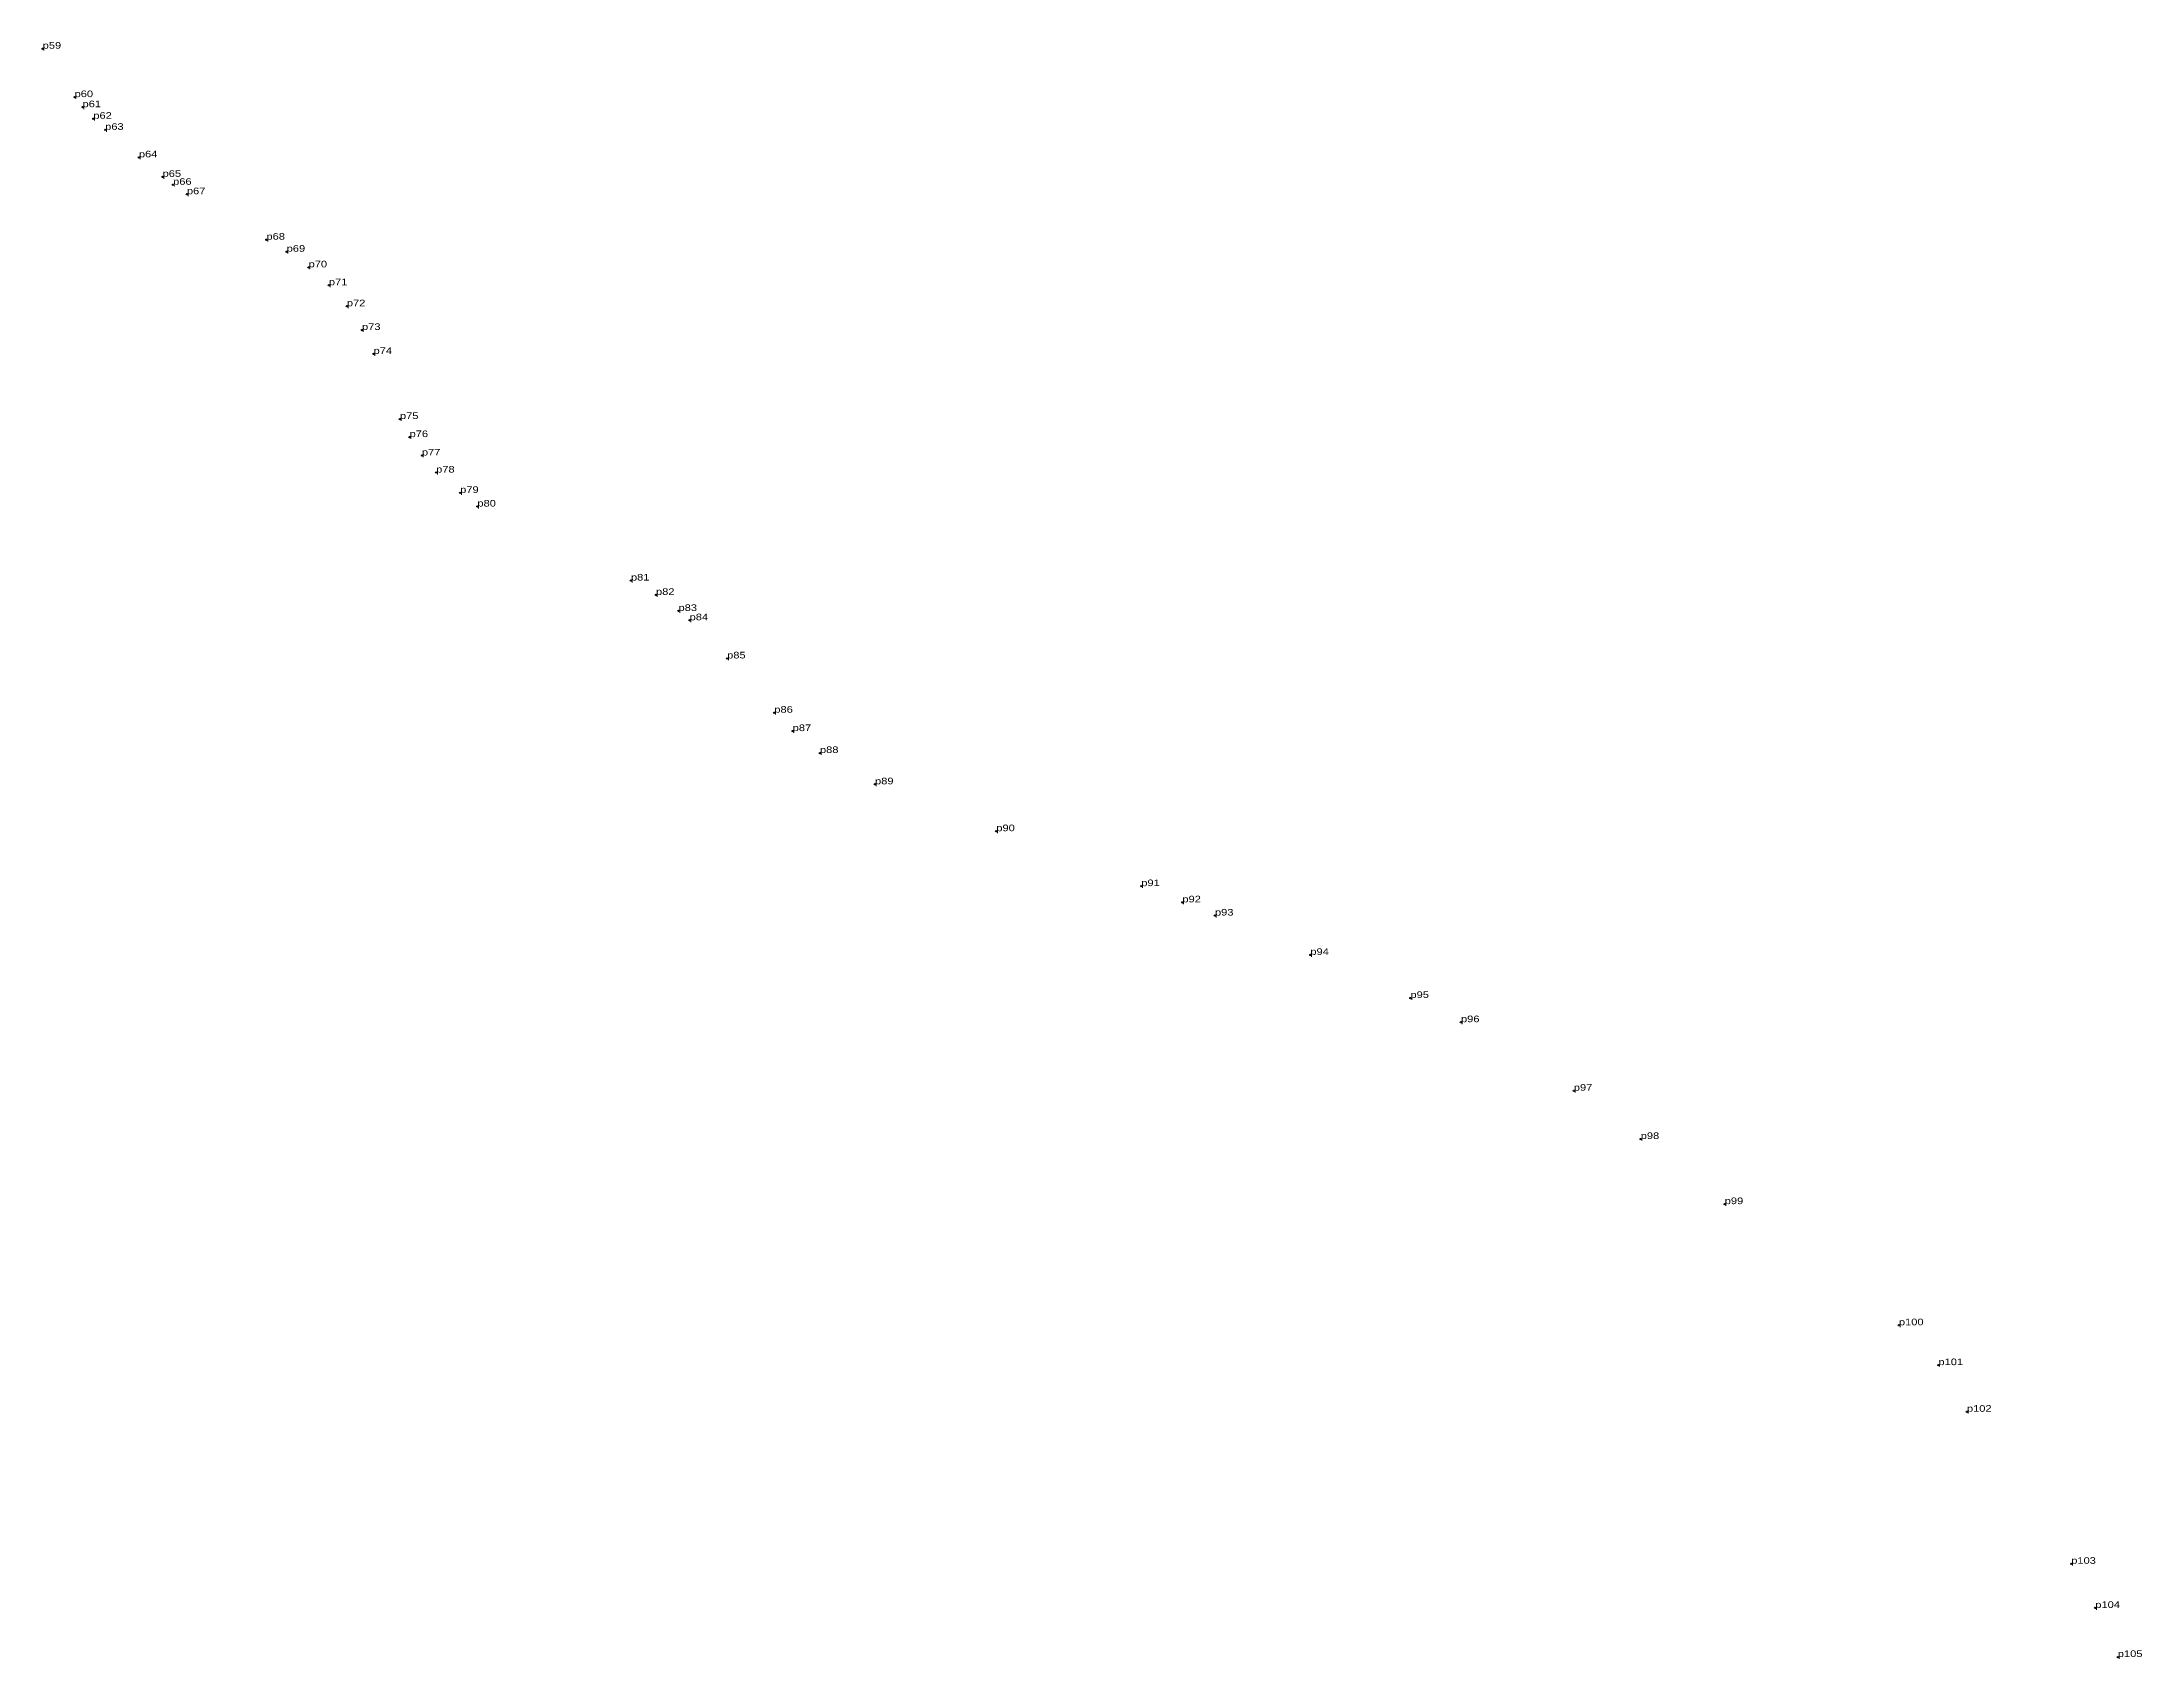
# Model space of a CAD drawing. Header units: metres. Extents: x 1 to 1819946, y -1 to 1851864.
# Drawn here: x 540257 to 540827, y 1847587 to 1848026 of the extents above; entities that cross this region are included whole.
import ezdxf

# ---------------------------------------------------------------- set-up
doc = ezdxf.new("R2010")
doc.units = ezdxf.units.M
doc.header["$LTSCALE"] = 0.72
doc.header["$PDMODE"] = 32
doc.header["$PDSIZE"] = 0.36
doc.layers.add('12', color=7, linetype='Continuous')
doc.layers.add('7', color=7, linetype='Continuous')

msp = doc.modelspace()

# ---------------------------------------------------------------- texts
at = {"layer": '12', "width": 1.25}
for s, p in [('p59', (540256.76, 1848024.64)), ('p60', (540265.42, 1848011.49)), ('p61', (540267.58, 1848008.76)), ('p62', (540270.51, 1848005.61)), ('p63', (540273.72, 1848002.61)), ('p64', (540282.88, 1847995.14)), ('p65', (540289.31, 1847989.84)), ('p66', (540292.16, 1847987.69)), ('p67', (540295.91, 1847985.13)), ('p68', (540317.5, 1847972.78)), ('p69', (540322.98, 1847969.51)), ('p70', (540328.93, 1847965.27)), ('p71', (540334.44, 1847960.42)), ('p72', (540339.32, 1847954.71)), ('p73', (540343.44, 1847948.26)), ('p74', (540346.56, 1847941.75)), ('p75', (540353.72, 1847924.08)), ('p76', (540356.34, 1847919.18)), ('p77', (540359.69, 1847914.19)), ('p78', (540363.55, 1847909.55)), ('p79', (540370.07, 1847904.03)), ('p80', (540374.74, 1847900.32)), ('p81', (540416.42, 1847880.23)), ('p82', (540423.22, 1847876.33)), ('p83', (540429.33, 1847871.97)), ('p84', (540432.34, 1847869.44)), ('p85', (540442.53, 1847859.08)), ('p86', (540455.33, 1847844.33)), ('p87', (540460.31, 1847839.35)), ('p88', (540467.72, 1847833.39)), ('p89', (540482.66, 1847824.91)), ('p90', (540515.58, 1847812.17)), ('p91', (540554.92, 1847797.25)), ('p92', (540566.08, 1847792.84)), ('p93', (540574.92, 1847789.27)), ('p94', (540600.82, 1847778.58)), ('p95', (540627.98, 1847766.88)), ('p96', (540641.69, 1847760.31)), ('p97', (540672.31, 1847741.71)), ('p98', (540690.48, 1847728.59)), ('p99', (540713.27, 1847710.91)), ('p100', (540760.54, 1847678.02)), ('p101', (540771.27, 1847667.19)), ('p102', (540779, 1847654.53)), ('p103', (540807.31, 1847613.25)), ('p104', (540813.84, 1847601.26)), ('p105', (540819.95, 1847587.94))]:
    msp.add_text(s, height=1.8, dxfattribs=at).set_placement(p)

# ---------------------------------------------------------------- linework, layer by layer
at = {"layer": '7'}
for p in [(540256.76, 1848024.64), (540265.42, 1848011.49), (540267.58, 1848008.76), (540270.51, 1848005.61), (540273.72, 1848002.61), (540282.88, 1847995.14), (540289.31, 1847989.84), (540292.16, 1847987.69), (540295.91, 1847985.13), (540317.49, 1847972.78), (540322.99, 1847969.51), (540328.93, 1847965.27), (540334.44, 1847960.42), (540339.32, 1847954.71), (540343.44, 1847948.26), (540346.56, 1847941.75), (540353.72, 1847924.08), (540356.35, 1847919.18), (540359.69, 1847914.19), (540363.55, 1847909.55), (540370.07, 1847904.03), (540374.74, 1847900.33), (540416.42, 1847880.23), (540423.22, 1847876.33), (540429.33, 1847871.97), (540432.35, 1847869.44), (540442.53, 1847859.08), (540455.33, 1847844.33), (540460.31, 1847839.35), (540467.72, 1847833.39), (540482.66, 1847824.91), (540515.58, 1847812.17), (540554.92, 1847797.25), (540566.08, 1847792.84), (540574.92, 1847789.27), (540600.82, 1847778.58), (540627.98, 1847766.88), (540641.69, 1847760.31), (540672.31, 1847741.71), (540690.48, 1847728.59), (540713.27, 1847710.91), (540760.53, 1847678.03), (540771.27, 1847667.19), (540779, 1847654.53), (540807.31, 1847613.25), (540813.84, 1847601.26), (540819.95, 1847587.94)]:
    msp.add_point(p, dxfattribs=at)

msp.set_redraw_order([(e.dxf.handle, doc.entitydb.next_handle()) for e in msp.query("TEXT MTEXT ATTDEF DIMENSION ARC_DIMENSION")])  # texts and dimensions are drawn at this point

doc.saveas('drawing.dxf')
